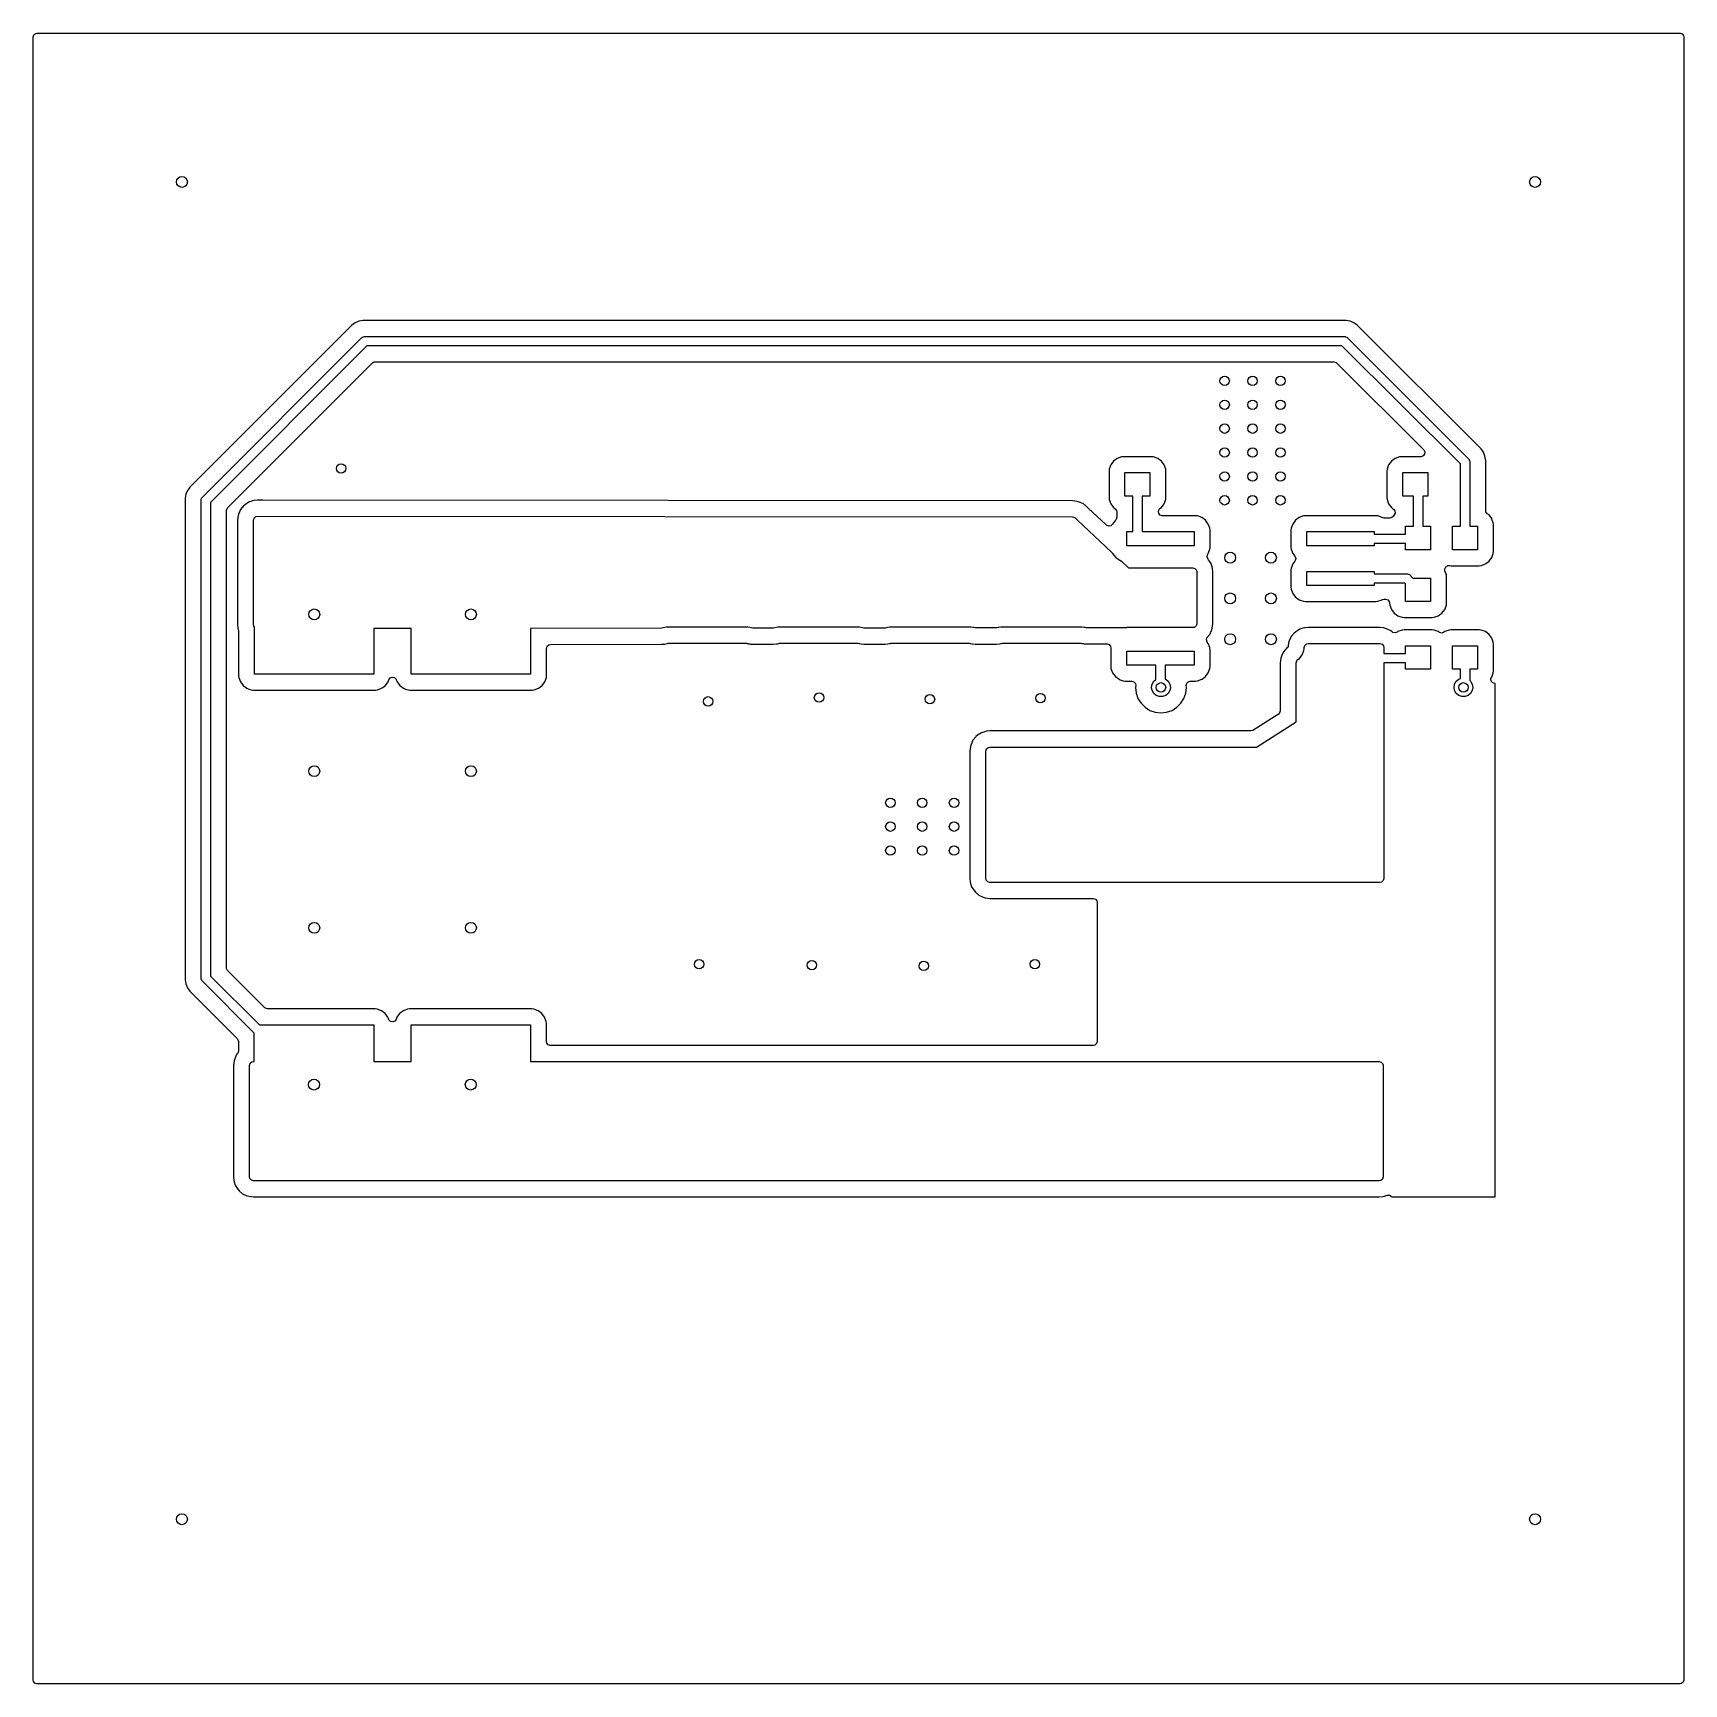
# Model space of a CAD drawing. Extents: x 3.81 to 5.89, y -4.89 to -2.81.
import ezdxf

# ---------------------------------------------------------------- set-up
doc = ezdxf.new("R2010")
doc.units = 0
doc.header["$MEASUREMENT"] = 0
doc.layers.add('BLACK', color=7, linetype='CONTINUOUS')

msp = doc.modelspace()

# ---------------------------------------------------------------- linework, layer by layer
at = {"layer": 'BLACK', "linetype": 'CONTINUOUS'}
for p, q in [((3.813, -2.8179), (3.8138, -2.8153)), ((3.813, -3.3974), (3.813, -2.8179)), ((3.8138, -2.8153), (3.8159, -2.8134)), ((3.8159, -2.8134), (3.8179, -2.813)), ((3.8179, -2.813), (5.8821, -2.813)), ((5.8821, -2.813), (5.8847, -2.8138)), ((5.8847, -2.8138), (5.8866, -2.8159)), ((5.8866, -2.8159), (5.887, -2.8179)), ((5.887, -2.8179), (5.887, -4.8821)), ((4.2135, -3.1799), (4.0099, -3.3835)), ((4.2177, -3.177), (4.2135, -3.1799)), ((4.2135, -3.1799), (4.2135, -3.1799)), ((4.2224, -3.1751), (4.2177, -3.177)), ((4.2274, -3.1741), (4.2224, -3.1751)), ((4.2224, -3.1751), (4.2224, -3.1751)), ((5.4626, -3.1741), (4.2274, -3.1741)), ((4.2274, -3.1741), (4.2274, -3.1741)), ((5.4676, -3.1751), (5.4626, -3.1741)), ((5.4626, -3.1741), (5.4626, -3.1741)), ((5.4723, -3.177), (5.4676, -3.1751)), ((5.4676, -3.1751), (5.4676, -3.1751)), ((5.4765, -3.1799), (5.4723, -3.177)), ((5.6322, -3.3355), (5.4765, -3.1799)), ((4.0251, -3.3967), (4.2258, -3.1958)), ((4.2323, -3.2059), (4.0358, -3.4026)), ((4.2258, -3.1958), (4.2267, -3.1951)), ((4.2267, -3.1951), (4.228, -3.1946)), ((4.228, -3.1946), (4.2288, -3.1942)), ((4.2288, -3.1942), (5.46, -3.1941)), ((5.4574, -3.2058), (4.2323, -3.2059)), ((5.6061, -3.3543), (5.4574, -3.2058)), ((5.46, -3.1941), (5.4612, -3.1942)), ((5.4612, -3.1942), (5.462, -3.1946)), ((5.462, -3.1946), (5.4633, -3.1951)), ((5.4633, -3.1951), (5.6162, -3.3479)), ((4.0574, -3.4093), (4.2393, -3.2274)), ((4.2393, -3.2274), (4.2417, -3.226)), ((4.2417, -3.226), (4.2428, -3.2259)), ((4.2428, -3.2259), (5.4472, -3.2259)), ((5.4472, -3.2259), (5.4499, -3.2267)), ((5.4499, -3.2267), (5.4507, -3.2274)), ((5.4507, -3.2274), (5.5601, -3.3367)), ((5.5601, -3.3367), (5.5614, -3.3392)), ((5.5614, -3.3392), (5.5612, -3.342)), ((5.635, -3.3397), (5.6322, -3.3355)), ((5.167, -3.3555), (5.165, -3.3609)), ((5.1704, -3.3509), (5.167, -3.3555)), ((5.167, -3.3555), (5.167, -3.3555)), ((5.175, -3.3475), (5.1704, -3.3509)), ((5.1804, -3.3455), (5.175, -3.3475)), ((5.175, -3.3475), (5.175, -3.3475)), ((5.1828, -3.3452), (5.1804, -3.3455)), ((5.1804, -3.3455), (5.1804, -3.3455)), ((5.2181, -3.3452), (5.1828, -3.3452)), ((5.1828, -3.3452), (5.1828, -3.3452)), ((5.2205, -3.3455), (5.2181, -3.3452)), ((5.2181, -3.3452), (5.2181, -3.3452)), ((5.2259, -3.3475), (5.2205, -3.3455)), ((5.2205, -3.3455), (5.2205, -3.3455)), ((5.2305, -3.3509), (5.2259, -3.3475)), ((5.2259, -3.3475), (5.2259, -3.3475)), ((5.234, -3.3555), (5.2305, -3.3509)), ((5.236, -3.3609), (5.234, -3.3555)), ((5.234, -3.3555), (5.234, -3.3555)), ((5.516, -3.3555), (5.514, -3.3609)), ((5.5195, -3.3509), (5.516, -3.3555)), ((5.516, -3.3555), (5.516, -3.3555)), ((5.5241, -3.3475), (5.5195, -3.3509)), ((5.5295, -3.3455), (5.5241, -3.3475)), ((5.5241, -3.3475), (5.5241, -3.3475)), ((5.5319, -3.3452), (5.5295, -3.3455)), ((5.5295, -3.3455), (5.5295, -3.3455)), ((5.5566, -3.3452), (5.5319, -3.3452)), ((5.5569, -3.3452), (5.5566, -3.3452)), ((5.5595, -3.3442), (5.5569, -3.3452)), ((5.5612, -3.342), (5.5595, -3.3442)), ((5.6062, -3.4198), (5.6061, -3.3543)), ((5.6162, -3.3479), (5.6169, -3.3487)), ((5.6169, -3.3487), (5.6175, -3.35)), ((5.6175, -3.35), (5.6178, -3.3509)), ((5.6178, -3.3509), (5.6179, -3.4209)), ((5.637, -3.3445), (5.635, -3.3397)), ((5.6378, -3.3486), (5.637, -3.3445)), ((5.637, -3.3445), (5.637, -3.3445)), ((5.637, -3.3445), (5.637, -3.3445)), ((5.637, -3.3445), (5.637, -3.3445)), ((5.638, -3.3495), (5.6378, -3.3486)), ((5.6378, -3.3486), (5.6378, -3.3486)), ((5.638, -3.4129), (5.638, -3.3495)), ((5.638, -3.3495), (5.638, -3.3495)), ((5.165, -3.3609), (5.1647, -3.3633)), ((5.1647, -3.3633), (5.1647, -3.3967)), ((5.165, -3.3609), (5.165, -3.3609)), ((5.1847, -3.3948), (5.1847, -3.3652)), ((5.1847, -3.3652), (5.2162, -3.3652)), ((5.2162, -3.3652), (5.2162, -3.3948)), ((5.2362, -3.3633), (5.236, -3.3609)), ((5.236, -3.3609), (5.236, -3.3609)), ((5.2362, -3.3967), (5.2362, -3.3633)), ((5.2362, -3.3633), (5.2362, -3.3633)), ((5.514, -3.3609), (5.5138, -3.3633)), ((5.5138, -3.3633), (5.5138, -3.3967)), ((5.514, -3.3609), (5.514, -3.3609)), ((5.5338, -3.3948), (5.5338, -3.3652)), ((5.5338, -3.3652), (5.5653, -3.3652)), ((5.5653, -3.3652), (5.5653, -3.3948)), ((3.813, -4.8821), (3.813, -3.3974)), ((4.0051, -3.3924), (4.0041, -3.3974)), ((4.0041, -3.3974), (4.0041, -4.0026)), ((4.007, -3.3877), (4.0051, -3.3924)), ((4.0051, -3.3924), (4.0051, -3.3924)), ((4.0082, -3.386), (4.007, -3.3877)), ((4.0099, -3.3835), (4.0082, -3.386)), ((4.0082, -3.386), (4.0082, -3.386)), ((4.0099, -3.3835), (4.0099, -3.3835)), ((4.0241, -3.4), (4.0242, -3.3988)), ((4.0242, -4.0012), (4.0241, -3.4)), ((4.0242, -3.3988), (4.0248, -3.3974)), ((4.0248, -3.3974), (4.0251, -3.3967)), ((4.0866, -3.4014), (4.0845, -3.4021)), ((4.0886, -3.4007), (4.0866, -3.4014)), ((4.0907, -3.4002), (4.0886, -3.4007)), ((4.095, -3.3998), (4.0907, -3.4002)), ((4.0907, -3.4002), (4.0907, -3.4002)), ((4.1018, -3.3998), (4.095, -3.3998)), ((4.095, -3.3998), (4.095, -3.3998)), ((4.095, -3.3998), (4.095, -3.3998)), ((5.1189, -3.4005), (4.1018, -3.3998)), ((5.1246, -3.4014), (5.1189, -3.4005)), ((5.1273, -3.4022), (5.1246, -3.4014)), ((5.1246, -3.4014), (5.1246, -3.4014)), ((5.1647, -3.3967), (5.165, -3.3991)), ((5.165, -3.3991), (5.165, -3.3991)), ((5.165, -3.3991), (5.167, -3.4045)), ((5.1946, -3.3948), (5.1847, -3.3948)), ((5.1947, -3.4394), (5.1946, -3.3948)), ((5.2162, -3.3948), (5.2063, -3.3948)), ((5.2063, -3.3948), (5.2064, -3.4394)), ((5.234, -3.4045), (5.236, -3.3991)), ((5.236, -3.3991), (5.2362, -3.3974)), ((5.2362, -3.3974), (5.2362, -3.3967)), ((5.2362, -3.3967), (5.2362, -3.3967)), ((5.5138, -3.3967), (5.514, -3.3991)), ((5.514, -3.3991), (5.514, -3.3991)), ((5.514, -3.3991), (5.516, -3.4045)), ((5.5471, -3.3948), (5.5338, -3.3948)), ((5.5472, -3.4327), (5.5471, -3.3948)), ((5.5653, -3.3948), (5.5588, -3.3948)), ((5.5588, -3.3948), (5.5589, -3.4327)), ((4.0358, -3.4026), (4.0359, -3.9977)), ((4.0559, -3.4128), (4.0567, -3.4101)), ((4.0559, -3.425), (4.0559, -3.4128)), ((4.0567, -3.4101), (4.0574, -3.4093)), ((4.0706, -3.4193), (4.0698, -3.4249)), ((4.0714, -3.4166), (4.0706, -3.4193)), ((4.0706, -3.4193), (4.0706, -3.4193)), ((4.0706, -3.4193), (4.0706, -3.4193)), ((4.0738, -3.4114), (4.0714, -3.4166)), ((4.0776, -3.407), (4.0738, -3.4114)), ((4.0738, -3.4114), (4.0738, -3.4114)), ((4.0797, -3.4052), (4.0776, -3.4069)), ((4.0776, -3.4069), (4.0776, -3.407)), ((4.0845, -3.4021), (4.0797, -3.4052)), ((4.0797, -3.4052), (4.0797, -3.4052)), ((4.0845, -3.4021), (4.0845, -3.4021)), ((4.0845, -3.4021), (4.0845, -3.4021)), ((4.0908, -3.4223), (4.0929, -3.4205)), ((4.0929, -3.4205), (4.095, -3.42)), ((4.095, -3.42), (5.1189, -3.4208)), ((5.1189, -3.4208), (5.1215, -3.4216)), ((5.1215, -3.4216), (5.1222, -3.4221)), ((5.1222, -3.4221), (5.1253, -3.425)), ((5.1285, -3.4027), (5.1273, -3.4022)), ((5.1273, -3.4022), (5.1273, -3.4022)), ((5.1273, -3.4022), (5.1273, -3.4022)), ((5.1325, -3.4046), (5.1285, -3.4027)), ((5.1334, -3.4052), (5.1325, -3.4046)), ((5.1325, -3.4046), (5.1325, -3.4046)), ((5.134, -3.4056), (5.1334, -3.4052)), ((5.1347, -3.4062), (5.134, -3.4056)), ((5.1361, -3.4074), (5.1347, -3.4062)), ((5.1347, -3.4062), (5.1347, -3.4062)), ((5.1391, -3.4102), (5.1361, -3.4074)), ((5.1361, -3.4074), (5.1361, -3.4074)), ((5.1601, -3.4299), (5.1391, -3.4102)), ((5.1391, -3.4102), (5.1391, -3.4102)), ((5.167, -3.4045), (5.167, -3.4045)), ((5.167, -3.4045), (5.1704, -3.4091)), ((5.1704, -3.4091), (5.1726, -3.4107)), ((5.1726, -3.4107), (5.1742, -3.4129)), ((5.1745, -3.4213), (5.1738, -3.424)), ((5.1742, -3.4129), (5.1745, -3.4146)), ((5.1745, -3.4146), (5.1745, -3.4213)), ((5.2267, -3.4138), (5.2278, -3.4112)), ((5.2271, -3.4165), (5.2267, -3.4138)), ((5.2289, -3.4186), (5.2271, -3.4165)), ((5.2278, -3.4112), (5.2286, -3.4105)), ((5.2286, -3.4105), (5.2305, -3.4091)), ((5.2316, -3.4194), (5.2289, -3.4186)), ((5.2305, -3.4091), (5.2327, -3.4062)), ((5.2735, -3.4194), (5.2316, -3.4194)), ((5.2327, -3.4062), (5.234, -3.4045)), ((5.234, -3.4045), (5.234, -3.4045)), ((5.234, -3.4045), (5.234, -3.4045)), ((5.2759, -3.4197), (5.2735, -3.4194)), ((5.2735, -3.4194), (5.2735, -3.4194)), ((5.2813, -3.4217), (5.2759, -3.4197)), ((5.2759, -3.4197), (5.2759, -3.4197)), ((5.2859, -3.4251), (5.2813, -3.4217)), ((5.2813, -3.4217), (5.2813, -3.4217)), ((5.4037, -3.4217), (5.3991, -3.4251)), ((5.4091, -3.4197), (5.4037, -3.4217)), ((5.4037, -3.4217), (5.4037, -3.4217)), ((5.4115, -3.4194), (5.4091, -3.4197)), ((5.4091, -3.4197), (5.4091, -3.4197)), ((5.4999, -3.4194), (5.4115, -3.4194)), ((5.4115, -3.4194), (5.4115, -3.4194)), ((5.5023, -3.4197), (5.4999, -3.4194)), ((5.4999, -3.4194), (5.4999, -3.4194)), ((5.5077, -3.4217), (5.5023, -3.4197)), ((5.5023, -3.4197), (5.5023, -3.4197)), ((5.5078, -3.4218), (5.5077, -3.4217)), ((5.5102, -3.4224), (5.5078, -3.4218)), ((5.516, -3.4045), (5.516, -3.4045)), ((5.516, -3.4045), (5.5195, -3.4091)), ((5.5192, -3.4221), (5.5175, -3.4224)), ((5.5215, -3.4204), (5.5192, -3.4221)), ((5.5195, -3.4091), (5.5195, -3.4091)), ((5.5195, -3.4091), (5.5195, -3.4091)), ((5.5195, -3.4091), (5.5209, -3.4101)), ((5.5209, -3.4101), (5.5222, -3.4111)), ((5.5231, -3.4182), (5.5215, -3.4204)), ((5.5222, -3.4111), (5.5239, -3.4134)), ((5.5241, -3.4161), (5.523, -3.4181)), ((5.523, -3.4181), (5.5231, -3.4182)), ((5.5239, -3.4134), (5.5241, -3.4161)), ((5.6061, -3.4209), (5.6062, -3.4198)), ((5.6062, -3.4327), (5.6061, -3.4209)), ((5.6179, -3.4209), (5.6178, -3.422)), ((5.6178, -3.422), (5.6179, -3.4327)), ((5.6383, -3.4146), (5.638, -3.4129)), ((5.6399, -3.4168), (5.6383, -3.4146)), ((5.6421, -3.4184), (5.6399, -3.4168)), ((5.6455, -3.423), (5.6421, -3.4184)), ((4.0559, -3.9872), (4.0559, -3.425)), ((4.0698, -3.4249), (4.0698, -3.425)), ((4.0698, -3.425), (4.0698, -3.5562)), ((4.09, -3.425), (4.0908, -3.4223)), ((4.09, -3.5562), (4.09, -3.425)), ((5.1253, -3.425), (5.168, -3.465)), ((5.1614, -3.4311), (5.1601, -3.4299)), ((5.1618, -3.4315), (5.1614, -3.4311)), ((5.1645, -3.4325), (5.1618, -3.4315)), ((5.1672, -3.4319), (5.1645, -3.4325)), ((5.169, -3.43), (5.1672, -3.4319)), ((5.1691, -3.43), (5.169, -3.43)), ((5.169, -3.43), (5.169, -3.43)), ((5.1692, -3.4299), (5.1691, -3.43)), ((5.1727, -3.4251), (5.1692, -3.4298)), ((5.1692, -3.4298), (5.1692, -3.4299)), ((5.1729, -3.4249), (5.1727, -3.4251)), ((5.1738, -3.424), (5.1729, -3.4249)), ((5.1729, -3.4249), (5.1729, -3.4249)), ((5.187, -3.4572), (5.187, -3.4394)), ((5.187, -3.4394), (5.1947, -3.4394)), ((5.2064, -3.4394), (5.2716, -3.4394)), ((5.2716, -3.4394), (5.2716, -3.4572)), ((5.2894, -3.4298), (5.2859, -3.4251)), ((5.2898, -3.4308), (5.2894, -3.4298)), ((5.2894, -3.4298), (5.2894, -3.4298)), ((5.2894, -3.4298), (5.2894, -3.4298)), ((5.2914, -3.4351), (5.2898, -3.4308)), ((5.2917, -3.4375), (5.2914, -3.4351)), ((5.2914, -3.4351), (5.2914, -3.4351)), ((5.2917, -3.4591), (5.2917, -3.4375)), ((5.2917, -3.4375), (5.2917, -3.4375)), ((5.3936, -3.4351), (5.3933, -3.4375)), ((5.3933, -3.4375), (5.3933, -3.4591)), ((5.3956, -3.4298), (5.3936, -3.4351)), ((5.3936, -3.4351), (5.3936, -3.4351)), ((5.3991, -3.4251), (5.3956, -3.4298)), ((5.3956, -3.4298), (5.3956, -3.4298)), ((5.4134, -3.4572), (5.4134, -3.4394)), ((5.4134, -3.4394), (5.498, -3.4394)), ((5.498, -3.4394), (5.498, -3.4425)), ((5.498, -3.4425), (5.5372, -3.4424)), ((5.5175, -3.4224), (5.5102, -3.4224)), ((5.5372, -3.4424), (5.5372, -3.4327)), ((5.5372, -3.4327), (5.5472, -3.4327)), ((5.5589, -3.4327), (5.5687, -3.4327)), ((5.5687, -3.4327), (5.5687, -3.4623)), ((5.5963, -3.4623), (5.5963, -3.4327)), ((5.5963, -3.4327), (5.6062, -3.4327)), ((5.6179, -3.4327), (5.6278, -3.4327)), ((5.6278, -3.4327), (5.6278, -3.4623)), ((5.6462, -3.425), (5.6455, -3.423)), ((5.6455, -3.423), (5.6455, -3.423)), ((5.6455, -3.423), (5.6455, -3.423)), ((5.6475, -3.4284), (5.6462, -3.425)), ((5.6478, -3.4308), (5.6475, -3.4284)), ((5.6475, -3.4284), (5.6475, -3.4284)), ((5.6478, -3.4642), (5.6478, -3.4308)), ((5.6478, -3.4308), (5.6478, -3.4308)), ((5.2716, -3.4572), (5.187, -3.4572)), ((5.2894, -3.4669), (5.2914, -3.4615)), ((5.2914, -3.4615), (5.2917, -3.4591)), ((5.3933, -3.4591), (5.3936, -3.4615)), ((5.3936, -3.4615), (5.3936, -3.4615)), ((5.3936, -3.4615), (5.3956, -3.4669)), ((5.498, -3.4572), (5.4134, -3.4572)), ((5.5372, -3.4541), (5.498, -3.4542)), ((5.498, -3.4542), (5.498, -3.4572)), ((5.5372, -3.4623), (5.5372, -3.4541)), ((5.5687, -3.4623), (5.5372, -3.4623)), ((5.6278, -3.4623), (5.5963, -3.4623)), ((5.168, -3.465), (5.169, -3.4666)), ((5.169, -3.4666), (5.1691, -3.4665)), ((5.1691, -3.4665), (5.1692, -3.4669)), ((5.1692, -3.4669), (5.1727, -3.4715)), ((5.1727, -3.4715), (5.1773, -3.4749)), ((5.1773, -3.4749), (5.1773, -3.4749)), ((5.1773, -3.4749), (5.1773, -3.4749)), ((5.1773, -3.4749), (5.1779, -3.4752)), ((5.1779, -3.4752), (5.1785, -3.4754)), ((5.1785, -3.4754), (5.1802, -3.4764)), ((5.1802, -3.4764), (5.1893, -3.485)), ((5.2879, -3.4712), (5.2883, -3.4685)), ((5.2891, -3.4738), (5.2879, -3.4712)), ((5.2883, -3.4685), (5.2889, -3.4676)), ((5.2889, -3.4676), (5.2894, -3.4669)), ((5.2898, -3.4747), (5.2891, -3.4738)), ((5.2911, -3.4766), (5.2898, -3.4747)), ((5.2929, -3.4795), (5.2911, -3.4766)), ((5.2931, -3.48), (5.2929, -3.4795)), ((5.2943, -3.4836), (5.2931, -3.48)), ((5.2948, -3.4857), (5.2943, -3.4836)), ((5.3956, -3.4798), (5.3936, -3.4851)), ((5.3956, -3.4669), (5.3956, -3.4669)), ((5.3956, -3.4669), (5.3982, -3.4703)), ((5.3982, -3.4763), (5.3956, -3.4798)), ((5.3956, -3.4798), (5.3956, -3.4798)), ((5.3982, -3.4703), (5.3992, -3.473)), ((5.3986, -3.4757), (5.3982, -3.4763)), ((5.3992, -3.473), (5.3986, -3.4757)), ((5.5865, -3.4859), (5.5879, -3.4834)), ((5.5879, -3.4834), (5.5903, -3.4821)), ((5.5903, -3.4821), (5.5919, -3.482)), ((5.5919, -3.482), (5.592, -3.482)), ((5.592, -3.482), (5.592, -3.482)), ((5.592, -3.482), (5.5927, -3.4821)), ((5.5927, -3.4821), (5.5944, -3.4823)), ((5.5944, -3.4823), (5.5944, -3.4823)), ((5.5944, -3.4823), (5.5944, -3.4823)), ((5.5944, -3.4823), (5.5944, -3.4823)), ((5.5944, -3.4823), (5.6297, -3.4823)), ((5.6297, -3.4823), (5.6321, -3.482)), ((5.6297, -3.4823), (5.6297, -3.4823)), ((5.6297, -3.4823), (5.6297, -3.4823)), ((5.6297, -3.4823), (5.6297, -3.4823)), ((5.6321, -3.482), (5.6328, -3.4818)), ((5.6321, -3.482), (5.6321, -3.482)), ((5.6321, -3.482), (5.6321, -3.482)), ((5.6321, -3.482), (5.6321, -3.482)), ((5.6328, -3.4818), (5.6375, -3.48)), ((5.6375, -3.48), (5.6382, -3.4795)), ((5.6382, -3.4795), (5.6421, -3.4766)), ((5.6421, -3.4766), (5.6455, -3.472)), ((5.6455, -3.472), (5.6474, -3.4669)), ((5.6455, -3.472), (5.6455, -3.472)), ((5.6455, -3.472), (5.6455, -3.472)), ((5.6474, -3.4669), (5.6475, -3.4666)), ((5.6475, -3.4666), (5.6478, -3.4642)), ((5.6475, -3.4666), (5.6475, -3.4666)), ((5.6478, -3.4642), (5.6478, -3.4642)), ((5.1893, -3.485), (5.27, -3.485)), ((5.27, -3.485), (5.2727, -3.4858)), ((5.2727, -3.4858), (5.2746, -3.4879)), ((5.2746, -3.4879), (5.275, -3.49)), ((5.275, -3.49), (5.275, -3.555)), ((5.2952, -3.49), (5.2948, -3.4857)), ((5.2952, -3.555), (5.2952, -3.49)), ((5.3936, -3.4851), (5.3933, -3.4875)), ((5.3933, -3.4875), (5.3933, -3.5091)), ((5.3936, -3.4851), (5.3936, -3.4851)), ((5.4134, -3.5072), (5.4134, -3.4894)), ((5.4134, -3.4894), (5.498, -3.4894)), ((5.498, -3.4894), (5.498, -3.4925)), ((5.498, -3.4925), (5.5388, -3.4924)), ((5.5362, -3.5041), (5.498, -3.5042)), ((5.498, -3.5042), (5.498, -3.5072)), ((5.5372, -3.5051), (5.5362, -3.5041)), ((5.5372, -3.5273), (5.5372, -3.5051)), ((5.5388, -3.4924), (5.5399, -3.4925)), ((5.5399, -3.4925), (5.5404, -3.4927)), ((5.5404, -3.4927), (5.5421, -3.4934)), ((5.5421, -3.4934), (5.5464, -3.4977)), ((5.5464, -3.4977), (5.5687, -3.4977)), ((5.5687, -3.4977), (5.5687, -3.5273)), ((5.5867, -3.4887), (5.5865, -3.4859)), ((5.5879, -3.492), (5.5867, -3.4887)), ((5.5885, -3.4934), (5.5879, -3.492)), ((5.5887, -3.4958), (5.5885, -3.4934)), ((5.5885, -3.4934), (5.5885, -3.4934)), ((5.5887, -3.5292), (5.5887, -3.4958)), ((5.5887, -3.4958), (5.5887, -3.4958)), ((5.3933, -3.5091), (5.3936, -3.5115)), ((5.3936, -3.5115), (5.3936, -3.5115)), ((5.3936, -3.5115), (5.3956, -3.5169)), ((5.3956, -3.5169), (5.3956, -3.5169)), ((5.3956, -3.5169), (5.3991, -3.5215)), ((5.3991, -3.5215), (5.4037, -3.5249)), ((5.4037, -3.5249), (5.4037, -3.5249)), ((5.4037, -3.5249), (5.4037, -3.5249)), ((5.4037, -3.5249), (5.406, -3.5258)), ((5.406, -3.5258), (5.4091, -3.5269)), ((5.498, -3.5072), (5.4134, -3.5072)), ((5.5023, -3.5269), (5.5077, -3.5249)), ((5.5077, -3.5249), (5.5078, -3.5248)), ((5.5077, -3.5249), (5.5077, -3.5249)), ((5.5078, -3.5248), (5.5102, -3.5242)), ((5.5102, -3.5242), (5.5122, -3.5242)), ((5.5122, -3.5242), (5.5149, -3.525)), ((5.5149, -3.525), (5.5168, -3.5271)), ((5.4091, -3.5269), (5.4091, -3.5269)), ((5.4091, -3.5269), (5.4115, -3.5272)), ((5.4115, -3.5272), (5.4115, -3.5272)), ((5.4115, -3.5272), (5.4115, -3.5272)), ((5.4115, -3.5272), (5.4115, -3.5272)), ((5.4115, -3.5272), (5.4999, -3.5272)), ((5.4999, -3.5272), (5.5023, -3.5269)), ((5.4999, -3.5272), (5.4999, -3.5272)), ((5.4999, -3.5272), (5.4999, -3.5272)), ((5.4999, -3.5272), (5.4999, -3.5272)), ((5.5023, -3.5269), (5.5023, -3.5269)), ((5.5023, -3.5269), (5.5023, -3.5269)), ((5.5168, -3.5271), (5.5172, -3.529)), ((5.5172, -3.529), (5.5172, -3.529)), ((5.5172, -3.529), (5.5172, -3.5292)), ((5.5172, -3.5292), (5.5175, -3.5316)), ((5.5175, -3.5316), (5.5175, -3.5316)), ((5.5175, -3.5316), (5.5195, -3.537)), ((5.5195, -3.537), (5.5195, -3.537)), ((5.5195, -3.537), (5.5229, -3.5416)), ((5.5229, -3.5416), (5.5275, -3.545)), ((5.5275, -3.545), (5.5275, -3.545)), ((5.5275, -3.545), (5.5275, -3.545)), ((5.5275, -3.545), (5.5299, -3.5459)), ((5.5299, -3.5459), (5.5329, -3.547)), ((5.5687, -3.5273), (5.5372, -3.5273)), ((5.573, -3.547), (5.5784, -3.545)), ((5.5784, -3.545), (5.583, -3.5416)), ((5.583, -3.5416), (5.5865, -3.537)), ((5.5865, -3.537), (5.5885, -3.5316)), ((5.5885, -3.5316), (5.5887, -3.5292)), ((4.0698, -3.5562), (4.0702, -3.5605)), ((4.0702, -3.5605), (4.0707, -3.5626)), ((4.0707, -3.5626), (4.0707, -3.5626)), ((4.0707, -3.5626), (4.071, -3.5634)), ((4.071, -3.5634), (4.0712, -3.565)), ((4.0712, -3.565), (4.0712, -3.6204)), ((4.0905, -3.5583), (4.09, -3.5562)), ((4.0913, -3.5592), (4.0905, -3.5583)), ((4.0913, -3.6184), (4.0913, -3.5592)), ((4.2881, -3.561), (4.2413, -3.561)), ((4.2413, -3.561), (4.2413, -3.6184)), ((4.2881, -3.6184), (4.2881, -3.561)), ((4.6026, -3.5607), (4.4381, -3.5609)), ((4.4381, -3.5609), (4.4381, -3.6184)), ((4.6044, -3.5604), (4.6026, -3.5607)), ((4.6065, -3.5596), (4.6044, -3.5604)), ((4.6089, -3.5594), (4.6065, -3.5596)), ((4.6065, -3.5596), (4.6065, -3.5596)), ((4.7111, -3.5594), (4.6089, -3.5594)), ((4.6089, -3.5594), (4.6089, -3.5594)), ((4.7135, -3.5596), (4.7111, -3.5594)), ((4.7111, -3.5594), (4.7111, -3.5594)), ((4.7154, -3.5603), (4.7135, -3.5596)), ((4.7135, -3.5596), (4.7135, -3.5596)), ((4.7171, -3.5606), (4.7154, -3.5603)), ((4.743, -3.5606), (4.7171, -3.5606)), ((4.7447, -3.5603), (4.743, -3.5606)), ((4.7465, -3.5596), (4.7447, -3.5603)), ((4.7489, -3.5594), (4.7465, -3.5596)), ((4.7465, -3.5596), (4.7465, -3.5596)), ((4.8511, -3.5594), (4.7489, -3.5594)), ((4.7489, -3.5594), (4.7489, -3.5594)), ((4.8535, -3.5596), (4.8511, -3.5594)), ((4.8511, -3.5594), (4.8511, -3.5594)), ((4.855, -3.5602), (4.8535, -3.5596)), ((4.8535, -3.5596), (4.8535, -3.5596)), ((4.8568, -3.5605), (4.855, -3.5602)), ((4.8833, -3.5605), (4.8568, -3.5605)), ((4.885, -3.5602), (4.8833, -3.5605)), ((4.8865, -3.5596), (4.885, -3.5602)), ((4.8889, -3.5594), (4.8865, -3.5596)), ((4.8865, -3.5596), (4.8865, -3.5596)), ((4.9911, -3.5594), (4.8889, -3.5594)), ((4.8889, -3.5594), (4.8889, -3.5594)), ((4.9935, -3.5596), (4.9911, -3.5594)), ((4.9911, -3.5594), (4.9911, -3.5594)), ((4.9947, -3.56), (4.9935, -3.5596)), ((4.9935, -3.5596), (4.9935, -3.5596)), ((4.9964, -3.5604), (4.9947, -3.56)), ((5.0236, -3.5603), (4.9964, -3.5604)), ((5.0254, -3.56), (5.0236, -3.5603)), ((5.0263, -3.5597), (5.0254, -3.56)), ((5.0265, -3.5596), (5.0263, -3.5597)), ((5.0289, -3.5594), (5.0265, -3.5596)), ((5.0265, -3.5596), (5.0265, -3.5596)), ((5.0265, -3.5596), (5.0265, -3.5596)), ((5.1311, -3.5594), (5.0289, -3.5594)), ((5.0289, -3.5594), (5.0289, -3.5594)), ((5.1335, -3.5596), (5.1311, -3.5594)), ((5.1311, -3.5594), (5.1311, -3.5594)), ((5.134, -3.5598), (5.1335, -3.5596)), ((5.1335, -3.5596), (5.1335, -3.5596)), ((5.1335, -3.5596), (5.1335, -3.5596)), ((5.1335, -3.5596), (5.1335, -3.5596)), ((5.1344, -3.5599), (5.134, -3.5598)), ((5.1361, -3.5602), (5.1344, -3.5599)), ((5.1867, -3.5602), (5.1361, -3.5602)), ((5.1876, -3.56), (5.1867, -3.5602)), ((5.27, -3.56), (5.1876, -3.56)), ((5.2721, -3.5596), (5.27, -3.56)), ((5.2742, -3.5577), (5.2721, -3.5596)), ((5.275, -3.555), (5.2742, -3.5577)), ((5.2912, -3.5687), (5.2936, -3.5634)), ((5.2936, -3.5634), (5.2944, -3.5607)), ((5.2944, -3.5607), (5.2952, -3.555)), ((5.3973, -3.567), (5.3935, -3.5713)), ((5.3974, -3.5669), (5.3973, -3.567)), ((5.3994, -3.5652), (5.3974, -3.5669)), ((5.4043, -3.5621), (5.3994, -3.5652)), ((5.4084, -3.5607), (5.4043, -3.5621)), ((5.4104, -3.5602), (5.4084, -3.5607)), ((5.4084, -3.5607), (5.4084, -3.5607)), ((5.4112, -3.5602), (5.4104, -3.5602)), ((5.4104, -3.5602), (5.4104, -3.5602)), ((5.4104, -3.5602), (5.4104, -3.5602)), ((5.4104, -3.5602), (5.4104, -3.5602)), ((5.4147, -3.5598), (5.4112, -3.5602)), ((5.505, -3.5598), (5.4147, -3.5598)), ((5.4147, -3.5598), (5.4147, -3.5598)), ((5.5096, -3.5604), (5.505, -3.5598)), ((5.5107, -3.5606), (5.5096, -3.5604)), ((5.5134, -3.5614), (5.5107, -3.5606)), ((5.5107, -3.5606), (5.5107, -3.5606)), ((5.5187, -3.5638), (5.5134, -3.5614)), ((5.5205, -3.5654), (5.5187, -3.5638)), ((5.5187, -3.5638), (5.5187, -3.5638)), ((5.5187, -3.5638), (5.5187, -3.5638)), ((5.5214, -3.566), (5.5205, -3.5654)), ((5.5241, -3.5666), (5.5214, -3.566)), ((5.5267, -3.5656), (5.5241, -3.5666)), ((5.5275, -3.565), (5.5267, -3.5656)), ((5.5329, -3.563), (5.5275, -3.565)), ((5.5275, -3.565), (5.5275, -3.565)), ((5.5329, -3.547), (5.5329, -3.547)), ((5.5329, -3.547), (5.5353, -3.5473)), ((5.5353, -3.5627), (5.5329, -3.563)), ((5.5329, -3.563), (5.5329, -3.563)), ((5.5353, -3.5473), (5.5353, -3.5473)), ((5.5353, -3.5473), (5.5353, -3.5473)), ((5.5353, -3.5473), (5.5353, -3.5473)), ((5.5353, -3.5473), (5.5706, -3.5473)), ((5.5706, -3.5627), (5.5353, -3.5627)), ((5.5353, -3.5627), (5.5353, -3.5627)), ((5.5706, -3.5473), (5.573, -3.547)), ((5.5706, -3.5473), (5.5706, -3.5473)), ((5.5706, -3.5473), (5.5706, -3.5473)), ((5.5706, -3.5473), (5.5706, -3.5473)), ((5.573, -3.563), (5.5706, -3.5627)), ((5.5706, -3.5627), (5.5706, -3.5627)), ((5.573, -3.547), (5.573, -3.547)), ((5.573, -3.547), (5.573, -3.547)), ((5.5784, -3.565), (5.573, -3.563)), ((5.573, -3.563), (5.573, -3.563)), ((5.5795, -3.5658), (5.5784, -3.565)), ((5.5784, -3.565), (5.5784, -3.565)), ((5.5801, -3.5662), (5.5795, -3.5658)), ((5.5829, -3.5668), (5.5801, -3.5662)), ((5.5855, -3.5658), (5.5829, -3.5668)), ((5.5866, -3.565), (5.5855, -3.5658)), ((5.592, -3.563), (5.5866, -3.565)), ((5.5866, -3.565), (5.5866, -3.565)), ((5.5944, -3.5627), (5.592, -3.563)), ((5.592, -3.563), (5.592, -3.563)), ((5.6297, -3.5627), (5.5944, -3.5627)), ((5.5944, -3.5627), (5.5944, -3.5627)), ((5.6321, -3.563), (5.6297, -3.5627)), ((5.6297, -3.5627), (5.6297, -3.5627)), ((5.6375, -3.565), (5.6321, -3.563)), ((5.6321, -3.563), (5.6321, -3.563)), ((5.6421, -3.5684), (5.6375, -3.565)), ((5.6375, -3.565), (5.6375, -3.565)), ((4.4581, -3.586), (4.4589, -3.5833)), ((4.4581, -3.6204), (4.4581, -3.586)), ((4.4589, -3.5833), (4.461, -3.5815)), ((4.461, -3.5815), (4.4631, -3.5811)), ((4.4631, -3.5811), (4.6026, -3.5809)), ((4.6026, -3.5809), (4.6062, -3.5806)), ((4.6062, -3.5806), (4.608, -3.5803)), ((4.608, -3.5803), (4.61, -3.5797)), ((4.61, -3.5797), (4.6108, -3.5796)), ((4.6108, -3.5796), (4.6108, -3.5794)), ((4.6108, -3.5794), (4.7092, -3.5794)), ((4.7092, -3.5794), (4.7092, -3.5796)), ((4.7092, -3.5796), (4.7101, -3.5797)), ((4.7101, -3.5797), (4.7108, -3.5799)), ((4.7108, -3.5799), (4.7118, -3.5802)), ((4.7118, -3.5802), (4.7135, -3.5805)), ((4.7135, -3.5805), (4.7135, -3.5805)), ((4.7135, -3.5805), (4.7135, -3.5805)), ((4.7135, -3.5805), (4.7143, -3.5806)), ((4.7143, -3.5806), (4.7171, -3.5808)), ((4.7171, -3.5808), (4.743, -3.5808)), ((4.743, -3.5808), (4.7466, -3.5805)), ((4.7466, -3.5805), (4.748, -3.5802)), ((4.748, -3.5802), (4.7483, -3.5802)), ((4.7483, -3.5802), (4.7498, -3.5797)), ((4.7483, -3.5802), (4.7483, -3.5802)), ((4.7483, -3.5802), (4.7483, -3.5802)), ((4.7498, -3.5797), (4.7508, -3.5796)), ((4.7508, -3.5796), (4.7508, -3.5794)), ((4.7508, -3.5794), (4.8492, -3.5794)), ((4.8492, -3.5794), (4.8492, -3.5796)), ((4.8492, -3.5796), (4.8503, -3.5797)), ((4.8503, -3.5797), (4.8504, -3.5798)), ((4.8504, -3.5798), (4.8515, -3.5801)), ((4.8515, -3.5801), (4.8532, -3.5804)), ((4.8532, -3.5804), (4.8568, -3.5807)), ((4.8568, -3.5807), (4.8833, -3.5807)), ((4.8833, -3.5807), (4.8869, -3.5804)), ((4.8869, -3.5804), (4.8886, -3.58)), ((4.8886, -3.58), (4.8897, -3.5798)), ((4.8897, -3.5797), (4.8908, -3.5796)), ((4.8897, -3.5798), (4.8897, -3.5797)), ((4.8908, -3.5796), (4.8908, -3.5794)), ((4.8908, -3.5794), (4.9892, -3.5794)), ((4.9892, -3.5794), (4.9892, -3.5796)), ((4.9892, -3.5796), (4.9904, -3.5797)), ((4.9904, -3.5797), (4.9908, -3.5799)), ((4.9908, -3.5799), (4.9911, -3.5799)), ((4.9911, -3.5799), (4.9929, -3.5803)), ((4.9929, -3.5803), (4.9929, -3.5803)), ((4.9929, -3.5803), (4.9929, -3.5803)), ((4.9929, -3.5803), (4.9932, -3.5803)), ((4.9932, -3.5803), (4.9965, -3.5806)), ((4.9965, -3.5806), (5.0237, -3.5806)), ((5.0237, -3.5806), (5.0272, -3.5802)), ((5.0272, -3.5802), (5.029, -3.5799)), ((5.029, -3.5799), (5.0296, -3.5797)), ((5.0296, -3.5797), (5.0308, -3.5796)), ((5.0308, -3.5796), (5.0308, -3.5794)), ((5.0308, -3.5794), (5.1292, -3.5794)), ((5.1292, -3.5794), (5.1292, -3.5796)), ((5.1292, -3.5796), (5.1305, -3.5797)), ((5.1305, -3.5797), (5.1308, -3.5798)), ((5.1308, -3.5798), (5.1325, -3.5801)), ((5.1325, -3.5801), (5.1325, -3.5801)), ((5.1325, -3.5801), (5.1336, -3.5802)), ((5.1336, -3.5802), (5.1361, -3.5805)), ((5.1361, -3.5805), (5.1622, -3.5804)), ((5.1622, -3.5804), (5.1649, -3.5812)), ((5.1649, -3.5812), (5.1667, -3.5833)), ((5.1667, -3.5833), (5.1671, -3.5859)), ((5.1671, -3.5859), (5.167, -3.5875)), ((5.167, -3.5875), (5.167, -3.5875)), ((5.167, -3.5875), (5.167, -3.6091)), ((5.2872, -3.5755), (5.2878, -3.5728)), ((5.2882, -3.5781), (5.2872, -3.5755)), ((5.2878, -3.5728), (5.2884, -3.5719)), ((5.2894, -3.5798), (5.2882, -3.5781)), ((5.2884, -3.5719), (5.2889, -3.5713)), ((5.2889, -3.5713), (5.2912, -3.5687)), ((5.2898, -3.5809), (5.2894, -3.5798)), ((5.2914, -3.5851), (5.2898, -3.5809)), ((5.2917, -3.5875), (5.2914, -3.5851)), ((5.2914, -3.5851), (5.2914, -3.5851)), ((5.2917, -3.6091), (5.2917, -3.5875)), ((5.2917, -3.5875), (5.2917, -3.5875)), ((5.386, -3.5877), (5.3838, -3.5905)), ((5.3872, -3.5864), (5.386, -3.5877)), ((5.386, -3.5877), (5.386, -3.5877)), ((5.3883, -3.5854), (5.3872, -3.5864)), ((5.3888, -3.5849), (5.3883, -3.5854)), ((5.389, -3.5843), (5.3888, -3.5849)), ((5.3897, -3.5843), (5.389, -3.5843)), ((5.3899, -3.5824), (5.3897, -3.5828)), ((5.3897, -3.5828), (5.3897, -3.5843)), ((5.3904, -3.5793), (5.3899, -3.5824)), ((5.3912, -3.5766), (5.3904, -3.5793)), ((5.3904, -3.5793), (5.3904, -3.5793)), ((5.3935, -3.5713), (5.3912, -3.5766)), ((5.3935, -3.5713), (5.3935, -3.5713)), ((5.4095, -3.5886), (5.4098, -3.5862)), ((5.4098, -3.585), (5.4106, -3.5823)), ((5.4098, -3.5862), (5.4098, -3.585)), ((5.4106, -3.5823), (5.4127, -3.5804)), ((5.4127, -3.5804), (5.4147, -3.58)), ((5.4147, -3.58), (5.505, -3.58)), ((5.505, -3.58), (5.5077, -3.5808)), ((5.5077, -3.5808), (5.5096, -3.5829)), ((5.5096, -3.5829), (5.51, -3.585)), ((5.51, -3.585), (5.51, -3.5925)), ((5.5372, -3.5924), (5.5372, -3.5827)), ((5.5372, -3.5827), (5.5687, -3.5827)), ((5.5687, -3.5827), (5.5687, -3.6123)), ((5.5963, -3.6123), (5.5963, -3.5827)), ((5.5963, -3.5827), (5.6278, -3.5827)), ((5.6278, -3.5827), (5.6278, -3.6123)), ((5.6455, -3.573), (5.6421, -3.5684)), ((5.6475, -3.5784), (5.6455, -3.573)), ((5.6455, -3.573), (5.6455, -3.573)), ((5.6478, -3.5808), (5.6475, -3.5784)), ((5.6475, -3.5784), (5.6475, -3.5784)), ((5.6478, -3.6142), (5.6478, -3.5808)), ((5.6478, -3.5808), (5.6478, -3.5808)), ((5.187, -3.6072), (5.187, -3.5894)), ((5.187, -3.5894), (5.2716, -3.5894)), ((5.2234, -3.6072), (5.187, -3.6072)), ((5.2235, -3.6253), (5.2234, -3.6072)), ((5.2716, -3.6072), (5.2351, -3.6072)), ((5.2351, -3.6072), (5.2352, -3.6245)), ((5.2716, -3.5894), (5.2716, -3.6072)), ((5.3806, -3.5984), (5.3798, -3.6041)), ((5.3798, -3.6041), (5.3798, -3.6644)), ((5.3814, -3.5958), (5.3806, -3.5984)), ((5.3806, -3.5984), (5.3806, -3.5984)), ((5.3838, -3.5905), (5.3814, -3.5958)), ((5.4, -3.6041), (5.4008, -3.6015)), ((5.4, -3.6782), (5.4, -3.6041)), ((5.4008, -3.6015), (5.402, -3.6002)), ((5.402, -3.6002), (5.404, -3.5986)), ((5.404, -3.5986), (5.4075, -3.594)), ((5.4075, -3.594), (5.4095, -3.5886)), ((5.4075, -3.594), (5.4075, -3.594)), ((5.4075, -3.594), (5.4075, -3.594)), ((5.51, -3.5925), (5.5372, -3.5924)), ((5.5372, -3.6041), (5.51, -3.6041)), ((5.51, -3.6041), (5.51, -3.875)), ((5.5372, -3.6123), (5.5372, -3.6041)), ((4.0712, -3.6204), (4.0715, -3.6227)), ((4.0715, -3.6227), (4.0715, -3.6227)), ((4.0715, -3.6227), (4.0735, -3.6281)), ((4.0735, -3.6281), (4.0735, -3.6281)), ((4.0735, -3.6281), (4.077, -3.6328)), ((4.2413, -3.6184), (4.0913, -3.6184)), ((4.2556, -3.6328), (4.259, -3.6281)), ((4.259, -3.6281), (4.26, -3.6254)), ((4.259, -3.6281), (4.259, -3.6281)), ((4.259, -3.6281), (4.259, -3.6281)), ((4.26, -3.6254), (4.2617, -3.6232)), ((4.2617, -3.6232), (4.2643, -3.6222)), ((4.2643, -3.6222), (4.2671, -3.6228)), ((4.2671, -3.6228), (4.269, -3.6247)), ((4.269, -3.6247), (4.2693, -3.6254)), ((4.2693, -3.6254), (4.2704, -3.6281)), ((4.2704, -3.6281), (4.2704, -3.6281)), ((4.2704, -3.6281), (4.2704, -3.6281)), ((4.2704, -3.6281), (4.2738, -3.6328)), ((4.4381, -3.6184), (4.2881, -3.6184)), ((4.4524, -3.6328), (4.4559, -3.6281)), ((4.4559, -3.6281), (4.4579, -3.6227)), ((4.4559, -3.6281), (4.4559, -3.6281)), ((4.4559, -3.6281), (4.4559, -3.6281)), ((4.4579, -3.6221), (4.4581, -3.6204)), ((4.4579, -3.6227), (4.4579, -3.6221)), ((4.4581, -3.6204), (4.4581, -3.6204)), ((5.167, -3.6091), (5.1672, -3.6115)), ((5.1672, -3.6115), (5.1672, -3.6115)), ((5.1672, -3.6115), (5.1692, -3.6169)), ((5.1692, -3.6169), (5.1692, -3.6169)), ((5.1692, -3.6169), (5.1727, -3.6215)), ((5.1727, -3.6215), (5.1773, -3.6249)), ((5.1773, -3.6249), (5.1773, -3.6249)), ((5.1773, -3.6249), (5.1773, -3.6249)), ((5.1773, -3.6249), (5.1786, -3.6254)), ((5.1786, -3.6254), (5.1827, -3.6269)), ((5.1827, -3.6269), (5.1827, -3.6269)), ((5.1827, -3.6269), (5.1851, -3.6272)), ((5.1851, -3.6272), (5.1851, -3.6272)), ((5.1851, -3.6272), (5.1851, -3.6272)), ((5.1851, -3.6272), (5.1933, -3.6272)), ((5.1933, -3.6272), (5.196, -3.628)), ((5.196, -3.628), (5.1978, -3.6301)), ((5.2189, -3.631), (5.221, -3.6274)), ((5.221, -3.6274), (5.2235, -3.6253)), ((5.2352, -3.6245), (5.2359, -3.6248)), ((5.2359, -3.6248), (5.239, -3.6274)), ((5.239, -3.6274), (5.2411, -3.631)), ((5.2623, -3.6299), (5.2641, -3.6279)), ((5.2641, -3.6279), (5.2667, -3.6272)), ((5.2667, -3.6272), (5.2735, -3.6272)), ((5.2735, -3.6272), (5.2759, -3.6269)), ((5.2735, -3.6272), (5.2735, -3.6272)), ((5.2735, -3.6272), (5.2735, -3.6272)), ((5.2735, -3.6272), (5.2735, -3.6272)), ((5.2759, -3.6269), (5.2813, -3.6249)), ((5.2759, -3.6269), (5.2759, -3.6269)), ((5.2759, -3.6269), (5.2759, -3.6269)), ((5.2813, -3.6249), (5.2816, -3.6247)), ((5.2816, -3.6247), (5.2859, -3.6215)), ((5.2859, -3.6215), (5.2894, -3.6169)), ((5.2894, -3.6169), (5.2914, -3.6115)), ((5.2894, -3.6169), (5.2894, -3.6169)), ((5.2894, -3.6169), (5.2894, -3.6169)), ((5.2914, -3.6115), (5.2917, -3.6091)), ((5.5687, -3.6123), (5.5372, -3.6123)), ((5.6062, -3.6123), (5.5963, -3.6123)), ((5.5989, -3.631), (5.601, -3.6274)), ((5.601, -3.6274), (5.6041, -3.6248)), ((5.6041, -3.6248), (5.6062, -3.624)), ((5.6062, -3.624), (5.6062, -3.6123)), ((5.6278, -3.6123), (5.6179, -3.6123)), ((5.6179, -3.6123), (5.6179, -3.6265)), ((5.6179, -3.6265), (5.619, -3.6274)), ((5.619, -3.6274), (5.6211, -3.631)), ((5.6445, -3.6243), (5.6454, -3.6223)), ((5.6449, -3.6271), (5.6445, -3.6243)), ((5.6467, -3.6292), (5.6449, -3.6271)), ((5.6454, -3.6221), (5.6455, -3.622)), ((5.6454, -3.6222), (5.6454, -3.6221)), ((5.6454, -3.6223), (5.6454, -3.6222)), ((5.6454, -3.6223), (5.6454, -3.6223)), ((5.6455, -3.622), (5.6474, -3.6169)), ((5.6494, -3.63), (5.6467, -3.6292)), ((5.6474, -3.6169), (5.6475, -3.6166)), ((5.6475, -3.6166), (5.6478, -3.6142)), ((5.6475, -3.6166), (5.6475, -3.6166)), ((5.6478, -3.6142), (5.6478, -3.6142)), ((4.077, -3.6328), (4.0816, -3.6362)), ((4.0816, -3.6362), (4.0816, -3.6362)), ((4.0816, -3.6362), (4.0816, -3.6362)), ((4.0816, -3.6362), (4.0839, -3.6371)), ((4.0839, -3.6371), (4.087, -3.6382)), ((4.087, -3.6382), (4.087, -3.6382)), ((4.087, -3.6382), (4.0893, -3.6385)), ((4.0893, -3.6385), (4.0893, -3.6385)), ((4.0893, -3.6385), (4.0893, -3.6385)), ((4.0893, -3.6385), (4.0893, -3.6385)), ((4.0893, -3.6385), (4.2432, -3.6385)), ((4.2432, -3.6385), (4.2456, -3.6382)), ((4.2432, -3.6385), (4.2432, -3.6385)), ((4.2432, -3.6385), (4.2432, -3.6385)), ((4.2432, -3.6385), (4.2432, -3.6385)), ((4.2456, -3.6382), (4.2509, -3.6362)), ((4.2456, -3.6382), (4.2456, -3.6382)), ((4.2456, -3.6382), (4.2456, -3.6382)), ((4.2509, -3.6362), (4.2526, -3.635)), ((4.2526, -3.635), (4.2556, -3.6328)), ((4.2738, -3.6328), (4.2784, -3.6362)), ((4.2784, -3.6362), (4.2784, -3.6362)), ((4.2784, -3.6362), (4.2784, -3.6362)), ((4.2784, -3.6362), (4.2807, -3.6371)), ((4.2807, -3.6371), (4.2838, -3.6382)), ((4.2838, -3.6382), (4.2838, -3.6382)), ((4.2838, -3.6382), (4.2862, -3.6385)), ((4.2862, -3.6385), (4.2862, -3.6385)), ((4.2862, -3.6385), (4.2862, -3.6385)), ((4.2862, -3.6385), (4.2862, -3.6385)), ((4.2862, -3.6385), (4.44, -3.6385)), ((4.44, -3.6385), (4.4424, -3.6382)), ((4.44, -3.6385), (4.44, -3.6385)), ((4.44, -3.6385), (4.44, -3.6385)), ((4.44, -3.6385), (4.44, -3.6385)), ((4.4424, -3.6382), (4.4478, -3.6362)), ((4.4424, -3.6382), (4.4424, -3.6382)), ((4.4424, -3.6382), (4.4424, -3.6382)), ((4.4478, -3.6362), (4.4494, -3.635)), ((4.4494, -3.635), (4.4524, -3.6328)), ((5.1978, -3.6301), (5.1982, -3.6327)), ((5.1982, -3.6327), (5.198, -3.635)), ((5.198, -3.635), (5.1988, -3.6421)), ((5.1988, -3.6421), (5.1988, -3.6421)), ((5.1988, -3.6421), (5.1988, -3.6421)), ((5.1988, -3.6421), (5.2011, -3.6489)), ((5.2011, -3.6489), (5.2011, -3.6489)), ((5.2011, -3.6489), (5.205, -3.655)), ((5.2182, -3.635), (5.2189, -3.631)), ((5.2189, -3.639), (5.2182, -3.635)), ((5.221, -3.6426), (5.2189, -3.639)), ((5.2241, -3.6452), (5.221, -3.6426)), ((5.2279, -3.6466), (5.2241, -3.6452)), ((5.2321, -3.6466), (5.2279, -3.6466)), ((5.2359, -3.6452), (5.2321, -3.6466)), ((5.239, -3.6426), (5.2359, -3.6452)), ((5.2411, -3.639), (5.239, -3.6426)), ((5.2411, -3.631), (5.2418, -3.635)), ((5.2418, -3.635), (5.2411, -3.639)), ((5.255, -3.655), (5.2589, -3.6489)), ((5.2589, -3.6489), (5.2612, -3.6421)), ((5.2612, -3.6421), (5.262, -3.635)), ((5.2618, -3.6327), (5.2623, -3.6299)), ((5.262, -3.635), (5.2618, -3.6327)), ((5.5982, -3.635), (5.5989, -3.631)), ((5.5989, -3.639), (5.5982, -3.635)), ((5.601, -3.6426), (5.5989, -3.639)), ((5.6041, -3.6452), (5.601, -3.6426)), ((5.6079, -3.6466), (5.6041, -3.6452)), ((5.6121, -3.6466), (5.6079, -3.6466)), ((5.6159, -3.6452), (5.6121, -3.6466)), ((5.619, -3.6426), (5.6159, -3.6452)), ((5.6211, -3.639), (5.619, -3.6426)), ((5.6211, -3.631), (5.6218, -3.635)), ((5.6218, -3.635), (5.6211, -3.639)), ((5.65, -3.63), (5.6494, -3.63)), ((5.65, -4.275), (5.65, -3.63)), ((5.205, -3.655), (5.205, -3.655)), ((5.205, -3.655), (5.21, -3.66)), ((5.21, -3.66), (5.21, -3.66)), ((5.21, -3.66), (5.2161, -3.6639)), ((5.2161, -3.6639), (5.2161, -3.6639)), ((5.2161, -3.6639), (5.2161, -3.6639)), ((5.2161, -3.6639), (5.2229, -3.6662)), ((5.2229, -3.6662), (5.23, -3.667)), ((5.23, -3.667), (5.2371, -3.6662)), ((5.2371, -3.6662), (5.2439, -3.6639)), ((5.2439, -3.6639), (5.25, -3.66)), ((5.25, -3.66), (5.255, -3.655)), ((5.3775, -3.6685), (5.3453, -3.689)), ((5.379, -3.667), (5.3775, -3.6685)), ((5.3798, -3.6644), (5.379, -3.667)), ((5.0086, -3.6907), (5.0045, -3.6921)), ((5.0107, -3.6902), (5.0086, -3.6907)), ((5.0086, -3.6907), (5.0086, -3.6907)), ((5.0115, -3.6902), (5.0107, -3.6902)), ((5.0107, -3.6902), (5.0107, -3.6902)), ((5.0107, -3.6902), (5.0107, -3.6902)), ((5.0107, -3.6902), (5.0107, -3.6902)), ((5.015, -3.6898), (5.0115, -3.6902)), ((5.3427, -3.6898), (5.015, -3.6898)), ((5.3453, -3.689), (5.3427, -3.6898)), ((5.35, -3.71), (5.4, -3.6782)), ((4.9906, -3.7093), (4.9898, -3.715)), ((4.9914, -3.7066), (4.9906, -3.7093)), ((4.9906, -3.7093), (4.9906, -3.7093)), ((4.9938, -3.7013), (4.9914, -3.7066)), ((4.9976, -3.697), (4.9938, -3.7013)), ((4.9938, -3.7013), (4.9938, -3.7013)), ((4.9997, -3.6952), (4.9976, -3.6969)), ((4.9976, -3.6969), (4.9976, -3.697)), ((5.0045, -3.6921), (4.9997, -3.6952)), ((5.01, -3.715), (5.0108, -3.7123)), ((5.0108, -3.7123), (5.0129, -3.7104)), ((5.0129, -3.7104), (5.015, -3.71)), ((5.015, -3.71), (5.35, -3.71)), ((4.9898, -3.715), (4.9898, -3.875)), ((5.01, -3.875), (5.01, -3.715)), ((4.9898, -3.875), (4.9902, -3.8793)), ((5.0104, -3.8771), (5.01, -3.875)), ((5.0123, -3.8792), (5.0104, -3.8771)), ((5.5092, -3.8777), (5.5071, -3.8796)), ((5.51, -3.875), (5.5092, -3.8777)), ((4.9902, -3.8793), (4.9902, -3.8793)), ((4.9902, -3.8793), (4.9907, -3.8814)), ((4.9907, -3.8814), (4.9907, -3.8814)), ((4.9907, -3.8814), (4.9921, -3.8855)), ((4.9921, -3.8855), (4.9921, -3.8855)), ((4.9921, -3.8855), (4.9952, -3.8903)), ((4.9952, -3.8903), (4.9952, -3.8903)), ((4.9952, -3.8903), (4.9952, -3.8903)), ((4.9952, -3.8903), (4.9969, -3.8924)), ((4.9969, -3.8924), (4.997, -3.8924)), ((4.997, -3.8924), (5.0013, -3.8962)), ((5.0013, -3.8962), (5.0013, -3.8962)), ((5.0013, -3.8962), (5.0066, -3.8986)), ((5.0066, -3.8986), (5.0093, -3.8994)), ((5.015, -3.88), (5.0123, -3.8792)), ((5.0829, -3.88), (5.015, -3.88)), ((5.505, -3.88), (5.0829, -3.88)), ((5.5071, -3.8796), (5.505, -3.88)), ((5.0093, -3.8994), (5.015, -3.9002)), ((5.015, -3.9002), (5.0829, -3.9002)), ((5.0829, -3.9002), (5.145, -3.9002)), ((5.145, -3.9002), (5.1477, -3.901)), ((5.1477, -3.901), (5.1496, -3.9031)), ((5.1496, -3.9031), (5.15, -3.9052)), ((5.15, -3.9052), (5.15, -4.0798)), ((4.0041, -4.0026), (4.0051, -4.0076)), ((4.0251, -4.0033), (4.0242, -4.0012)), ((4.0359, -3.9977), (4.0973, -4.059)), ((4.056, -3.9883), (4.0559, -3.9872)), ((4.0574, -3.9907), (4.056, -3.9883)), ((4.1042, -4.0375), (4.0574, -3.9907)), ((4.0051, -4.0076), (4.007, -4.0123)), ((4.007, -4.0123), (4.0099, -4.0165)), ((4.0099, -4.0165), (4.0099, -4.0165)), ((4.0099, -4.0165), (4.0099, -4.0165)), ((4.0099, -4.0165), (4.0695, -4.0762)), ((4.0258, -4.0042), (4.0251, -4.0033)), ((4.091, -4.0693), (4.0258, -4.0042)), ((4.105, -4.0382), (4.1042, -4.0375)), ((4.1077, -4.039), (4.105, -4.0382)), ((4.2429, -4.039), (4.1077, -4.039)), ((4.2453, -4.0392), (4.2429, -4.039)), ((4.2429, -4.039), (4.2429, -4.039)), ((4.2507, -4.0412), (4.2453, -4.0392)), ((4.2453, -4.0392), (4.2453, -4.0392)), ((4.2553, -4.0447), (4.2507, -4.0412)), ((4.2507, -4.0412), (4.2507, -4.0412)), ((4.2782, -4.0412), (4.2735, -4.0447)), ((4.2836, -4.0392), (4.2782, -4.0412)), ((4.2782, -4.0412), (4.2782, -4.0412)), ((4.2859, -4.039), (4.2836, -4.0392)), ((4.2836, -4.0392), (4.2836, -4.0392)), ((4.4398, -4.039), (4.2859, -4.039)), ((4.2859, -4.039), (4.2859, -4.039)), ((4.4421, -4.0392), (4.4398, -4.039)), ((4.4398, -4.039), (4.4398, -4.039)), ((4.4475, -4.0412), (4.4421, -4.0392)), ((4.4421, -4.0392), (4.4421, -4.0392)), ((4.4522, -4.0447), (4.4475, -4.0412)), ((4.4475, -4.0412), (4.4475, -4.0412)), ((4.0973, -4.059), (4.241, -4.059)), ((4.241, -4.059), (4.241, -4.105)), ((4.2588, -4.0493), (4.2553, -4.0447)), ((4.2598, -4.0521), (4.2588, -4.0493)), ((4.2588, -4.0493), (4.2588, -4.0493)), ((4.2601, -4.0527), (4.2598, -4.0521)), ((4.262, -4.0547), (4.2601, -4.0527)), ((4.2648, -4.0553), (4.262, -4.0547)), ((4.2674, -4.0543), (4.2648, -4.0553)), ((4.2691, -4.0521), (4.2674, -4.0543)), ((4.2701, -4.0493), (4.2691, -4.0521)), ((4.2735, -4.0447), (4.2701, -4.0493)), ((4.2701, -4.0493), (4.2701, -4.0493)), ((4.2879, -4.105), (4.2879, -4.059)), ((4.2879, -4.059), (4.4379, -4.059)), ((4.4379, -4.059), (4.4379, -4.105)), ((4.4556, -4.0493), (4.4522, -4.0447)), ((4.4576, -4.0547), (4.4556, -4.0493)), ((4.4556, -4.0493), (4.4556, -4.0493)), ((4.4579, -4.0571), (4.4576, -4.0547)), ((4.4576, -4.0547), (4.4576, -4.0547)), ((4.4579, -4.0798), (4.4579, -4.0571)), ((4.4579, -4.0571), (4.4579, -4.0571)), ((4.0695, -4.0762), (4.0709, -4.0786)), ((4.0709, -4.0786), (4.071, -4.0797)), ((4.071, -4.0797), (4.071, -4.092)), ((4.091, -4.105), (4.091, -4.0693)), ((4.4583, -4.0819), (4.4579, -4.0798)), ((4.4601, -4.084), (4.4583, -4.0819)), ((4.4628, -4.0848), (4.4601, -4.084)), ((5.145, -4.0848), (4.4628, -4.0848)), ((5.1471, -4.0843), (5.145, -4.0848)), ((5.1492, -4.0825), (5.1471, -4.0843)), ((5.15, -4.0798), (5.1492, -4.0825)), ((4.0656, -4.1043), (4.0648, -4.11)), ((4.0664, -4.1016), (4.0656, -4.1043)), ((4.0656, -4.1043), (4.0656, -4.1043)), ((4.0688, -4.0963), (4.0664, -4.1016)), ((4.0698, -4.0952), (4.0688, -4.0963)), ((4.0688, -4.0963), (4.0688, -4.0963)), ((4.0702, -4.0946), (4.0698, -4.0952)), ((4.071, -4.092), (4.0702, -4.0946)), ((4.0858, -4.1073), (4.0879, -4.1054)), ((4.0879, -4.1054), (4.09, -4.105)), ((4.09, -4.105), (4.091, -4.105)), ((4.241, -4.105), (4.2879, -4.105)), ((4.4379, -4.105), (5.5041, -4.105)), ((5.5041, -4.105), (5.5068, -4.1058)), ((5.5068, -4.1058), (5.5086, -4.1079)), ((4.0648, -4.11), (4.0648, -4.25)), ((4.085, -4.11), (4.0858, -4.1073)), ((4.085, -4.25), (4.085, -4.11)), ((5.5086, -4.1079), (5.5088, -4.1085)), ((5.5088, -4.1085), (5.509, -4.1089)), ((5.509, -4.1089), (5.5092, -4.1103)), ((5.5092, -4.1103), (5.5092, -4.25)), ((4.0648, -4.25), (4.0652, -4.2543)), ((4.0854, -4.2521), (4.085, -4.25)), ((5.5092, -4.25), (5.5084, -4.2527)), ((4.0652, -4.2543), (4.0652, -4.2543)), ((4.0652, -4.2543), (4.0657, -4.2564)), ((4.0657, -4.2564), (4.0657, -4.2564)), ((4.0657, -4.2564), (4.0671, -4.2605)), ((4.0671, -4.2605), (4.0671, -4.2605)), ((4.0671, -4.2605), (4.0702, -4.2653)), ((4.0702, -4.2653), (4.0702, -4.2653)), ((4.0702, -4.2653), (4.0702, -4.2653)), ((4.0702, -4.2653), (4.0719, -4.2674)), ((4.0719, -4.2674), (4.072, -4.2674)), ((4.072, -4.2674), (4.0763, -4.2712)), ((4.0763, -4.2712), (4.0763, -4.2712)), ((4.0763, -4.2712), (4.0816, -4.2736)), ((4.0873, -4.2542), (4.0854, -4.2521)), ((4.09, -4.255), (4.0873, -4.2542)), ((5.5042, -4.255), (4.09, -4.255)), ((5.5063, -4.2546), (5.5042, -4.255)), ((5.5084, -4.2527), (5.5063, -4.2546)), ((4.0816, -4.2736), (4.0843, -4.2744)), ((4.0843, -4.2744), (4.09, -4.2752)), ((4.09, -4.2752), (4.09, -4.2752)), ((4.09, -4.2752), (5.5042, -4.2752)), ((5.5042, -4.2752), (5.5085, -4.2748)), ((5.5042, -4.2752), (5.5042, -4.2752)), ((5.5085, -4.2748), (5.5092, -4.2746)), ((5.5085, -4.2748), (5.5085, -4.2748)), ((5.5085, -4.2748), (5.5085, -4.2748)), ((5.5092, -4.2746), (5.5106, -4.2743)), ((5.5106, -4.2743), (5.5142, -4.2731)), ((5.5142, -4.2731), (5.517, -4.273)), ((5.517, -4.273), (5.5193, -4.2743)), ((5.5193, -4.2743), (5.52, -4.275)), ((5.52, -4.275), (5.52, -4.275)), ((5.52, -4.275), (5.65, -4.275)), ((3.8134, -4.8841), (3.813, -4.8821)), ((3.8153, -4.8862), (3.8134, -4.8841)), ((3.8179, -4.887), (3.8153, -4.8862)), ((5.8821, -4.887), (3.8179, -4.887)), ((5.8841, -4.8866), (5.8821, -4.887)), ((5.8862, -4.8847), (5.8841, -4.8866)), ((5.887, -4.8821), (5.8862, -4.8847))]:
    msp.add_line(p, q, dxfattribs=at)
at = {"layer": 'BLACK'}
for centre, radius in [((4, -3), 0.00689), ((5.7, -3), 0.00689), ((5.31, -3.25), 0.00591), ((5.345, -3.25), 0.00591), ((5.38, -3.25), 0.00591), ((5.31, -3.28), 0.00591), ((5.345, -3.28), 0.00591), ((5.38, -3.28), 0.00591), ((5.31, -3.31), 0.00591), ((5.345, -3.31), 0.00591), ((5.38, -3.31), 0.00591), ((5.31, -3.34), 0.00591), ((5.345, -3.34), 0.00591), ((5.38, -3.34), 0.00591), ((4.2, -3.36), 0.00591), ((5.31, -3.37), 0.00591), ((5.345, -3.37), 0.00591), ((5.38, -3.37), 0.00591), ((5.31, -3.4), 0.00591), ((5.345, -3.4), 0.00591), ((5.38, -3.4), 0.00591), ((5.3169, -3.4721), 0.00689), ((5.3681, -3.4721), 0.00689), ((5.3169, -3.5233), 0.00689), ((5.3681, -3.5233), 0.00689), ((4.1663, -3.5434), 0.00689), ((4.3631, -3.5434), 0.00689), ((5.3169, -3.5745), 0.00689), ((5.3681, -3.5745), 0.00689), ((5.23, -3.635), 0.00591), ((5.61, -3.635), 0.00591), ((4.661, -3.6526), 0.00591), ((4.8004, -3.6478), 0.00591), ((4.9398, -3.6499), 0.00591), ((5.0785, -3.6485), 0.00591), ((4.1663, -3.7403), 0.00689), ((4.3631, -3.7403), 0.00689), ((4.89, -3.78), 0.00591), ((4.93, -3.78), 0.00591), ((4.97, -3.78), 0.00591), ((4.89, -3.81), 0.00591), ((4.93, -3.81), 0.00591), ((4.97, -3.81), 0.00591), ((4.89, -3.84), 0.00591), ((4.93, -3.84), 0.00591), ((4.97, -3.84), 0.00591), ((4.1663, -3.9371), 0.00689), ((4.3631, -3.9371), 0.00689), ((4.6497, -3.9829), 0.00591), ((4.7914, -3.984), 0.00591), ((4.932, -3.985), 0.00591), ((5.0716, -3.9829), 0.00591), ((4.166, -4.134), 0.00689), ((4.3629, -4.134), 0.00689), ((4, -4.68), 0.00689), ((5.7, -4.68), 0.00689)]:
    msp.add_circle(centre, radius, dxfattribs=at)

doc.saveas('drawing.dxf')
